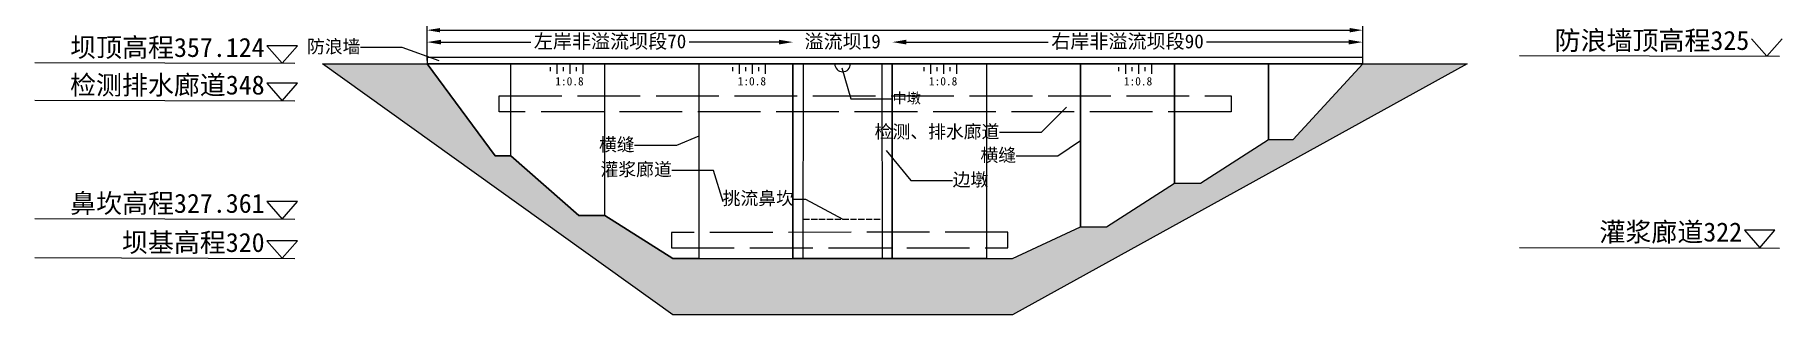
# Model space of a CAD drawing. Header units: millimetres. Extents: x 3930 to 5594, y 1586 to 11505.
# Drawn here: x 5238.1 to 5572.4, y 1827.4 to 1880.8 of the extents above; entities that cross this region are included whole.
import ezdxf
from ezdxf import colors
from ezdxf.entities.mleader import LeaderData, LeaderLine
from ezdxf.math import Vec2, Vec3

# ---------------------------------------------------------------- set-up
doc = ezdxf.new("R2010")
doc.units = ezdxf.units.MM
doc.linetypes.add('ACAD_ISO02W100', pattern=[15, 12, -3])
doc.styles.get("Standard").update_dxf_attribs({"font": 'simfang.ttf'})
doc.dimstyles.new('ISO-25', dxfattribs={"dimtxt": 2.5, "dimasz": 2.5, "dimexe": 1.25, "dimexo": 0.625, "dimtad": 1, "dimtxsty": 'Standard', "dimcen": 2.5, "dimadec": 0, "dimazin": 0, "dimtfac": 1, "dimtmove": 0, "dimatfit": 3, "dimfxl": 1, "dimarcsym": 0})
doc.dimstyles.get("Standard").update_dxf_attribs({"dimtxt": 0.18, "dimasz": 0.18, "dimexe": 0.18, "dimexo": 0.0625, "dimgap": 0.09, "dimtad": 0, "dimtih": 1, "dimtoh": 1, "dimdec": 4, "dimzin": 0, "dimdsep": 46, "dimtxsty": 'Standard', "dimcen": 0.09, "dimadec": 0, "dimazin": 0, "dimtfac": 1, "dimtdec": 4, "dimtofl": 0, "dimtmove": 0, "dimatfit": 3, "dimfxl": 1, "dimtolj": 1, "dimtzin": 0, "dimarcsym": 0})

msp = doc.modelspace()

# ---------------------------------------------------------------- texts
at = {"attachment_point": 3}
for s, width, gutter_width, insert, char_height in [('{\\fSimSun|b0|i0|c134|p2;防浪墙顶高程325}', 42.5425001, 15.625, (5566.09742, 1881.60596), 3.640625), ('{\\fSimSun|b0|i0|c134|p2;坝顶高程357.124}', 42.5425001, 15.625, (5282.08298, 1880.26778), 3.640625), ('{\\fSimSun|b0|i0|c134|p2;检测排水廊道348}', 42.5425001, 15.625, (5282.08298, 1873.09852), 3.640625), ('1:0.8', 4.9398743, 0.8, (5343.11511, 1872.78639), 1.59376), ('1:0.8', 4.9398743, 0.8, (5378.00885, 1872.78639), 1.59376), ('1:0.8', 4.9398743, 0.8, (5414.59167, 1872.78639), 1.59376), ('1:0.8', 4.9398743, 0.8, (5451.88441, 1872.78639), 1.59376), ('{\\fSimSun|b0|i0|c134|p2;鼻坎高程327.361}', 42.5425001, 15.625, (5282.08298, 1850.51582), 3.640625), ('{\\fSimSun|b0|i0|c134|p2;灌浆廊道322}', 42.5425001, 15.625, (5564.73769, 1845.04112), 3.640625), ('{\\fSimSun|b0|i0|c134|p2;坝基高程320}', 42.5425001, 15.625, (5282.08298, 1843.04088), 3.640625)]:
    msp.add_mtext_dynamic_manual_height_columns(s, width=width, gutter_width=gutter_width, heights=[0], dxfattribs=dict(at, insert=insert, char_height=char_height))

# ---------------------------------------------------------------- blocks, each defined once
blk = doc.blocks.new('_None')
blk = doc.blocks.new('*D13')
at = {"color": 0, "lineweight": -2, "transparency": 16777216}
for p, q in [((5313.16, 1875.93), (5313.16, 1882.99)), ((5315.66, 1881.74), (5489.66, 1881.74)), ((5492.16, 1875.93), (5492.16, 1882.99))]:
    blk.add_line(p, q, dxfattribs=at)
at = {"color": 0, "transparency": 16777216}
for points in [[(5315.66, 1882.15), (5315.66, 1881.32), (5313.16, 1881.74)], [(5489.66, 1882.15), (5489.66, 1881.32), (5492.16, 1881.74)]]:
    blk.add_solid(points, dxfattribs=at)
at = {"layer": 'Defpoints', "color": 0, "transparency": 16777216}
for p in [(5492.16, 1881.74), (5313.16, 1875.31), (5492.16, 1875.31)]:
    blk.add_point(p, dxfattribs=at)
at = {"color": 0, "transparency": 16777216, "insert": (5402.66, 1884.08), "char_height": 2.5, "attachment_point": 5}
blk.add_mtext('坝轴线179', dxfattribs=at)
blk = doc.blocks.new('*D14')
at = {"color": 0, "lineweight": -2, "transparency": 16777216}
for p, q in [((5313.16, 5214.96), (5313.16, 11505.13)), ((5383.16, 5214.96), (5383.16, 11505.13)), ((5315.83, 1879.46), (5333.01, 1879.46)), ((5380.48, 1879.46), (5363.3, 1879.46))]:
    blk.add_line(p, q, dxfattribs=at)
at = {"color": 0, "transparency": 16777216}
for points in [[(5315.83, 1879.91), (5315.83, 1879.02), (5313.16, 1879.46)], [(5380.48, 1879.91), (5380.48, 1879.02), (5383.16, 1879.46)]]:
    blk.add_solid(points, dxfattribs=at)
at = {"layer": 'Defpoints', "color": 0, "transparency": 16777216}
for p in [(5313.16, 1879.46), (5313.16, 1872.71), (5383.16, 1872.71)]:
    blk.add_point(p, dxfattribs=at)
at = {"color": 0, "transparency": 16777216, "insert": (5348.16, 1879.46), "char_height": 2.6738, "attachment_point": 5}
blk.add_mtext('\\A1;{\\fSimSun|b0|i0|c134|p2;左岸非溢流坝段}70', dxfattribs=at)
blk = doc.blocks.new('*D15')
at = {"color": 0, "lineweight": -2, "transparency": 16777216}
for p, q in [((5402.16, 5214.96), (5402.16, 11505.12)), ((5492.16, 5215.21), (5492.16, 11505.12)), ((5404.83, 1879.46), (5432.01, 1879.46)), ((5489.48, 1879.46), (5462.3, 1879.46))]:
    blk.add_line(p, q, dxfattribs=at)
at = {"color": 0, "transparency": 16777216}
for points in [[(5404.83, 1879.91), (5404.83, 1879.02), (5402.16, 1879.46)], [(5489.48, 1879.91), (5489.48, 1879.02), (5492.16, 1879.46)]]:
    blk.add_solid(points, dxfattribs=at)
at = {"layer": 'Defpoints', "color": 0, "transparency": 16777216}
for p in [(5402.16, 1879.46), (5402.16, 1872.71), (5492.16, 1872.96)]:
    blk.add_point(p, dxfattribs=at)
at = {"color": 0, "transparency": 16777216, "insert": (5447.16, 1879.46), "char_height": 2.6738, "attachment_point": 5}
blk.add_mtext('\\A1;{\\fSimSun|b0|i0|c134|p2;右岸非溢流坝段}90', dxfattribs=at)
blk = doc.blocks.new('*D16')
at = {"color": 0, "lineweight": -2, "transparency": 16777216}
for p, q in [((5383.16, 5214.96), (5383.16, 11505.12)), ((5402.16, 5214.96), (5402.16, 11505.12)), ((5380.48, 1879.46), (5377.81, 1879.46)), ((5404.83, 1879.46), (5407.51, 1879.46))]:
    blk.add_line(p, q, dxfattribs=at)
at = {"color": 0, "transparency": 16777216}
for points in [[(5380.48, 1879.91), (5380.48, 1879.02), (5383.16, 1879.46)], [(5404.83, 1879.91), (5404.83, 1879.02), (5402.16, 1879.46)]]:
    blk.add_solid(points, dxfattribs=at)
at = {"layer": 'Defpoints', "color": 0, "transparency": 16777216}
for p in [(5383.16, 1879.46), (5383.16, 1872.71), (5402.16, 1872.71)]:
    blk.add_point(p, dxfattribs=at)
at = {"color": 0, "transparency": 16777216, "insert": (5392.66, 1879.46), "char_height": 2.6738, "attachment_point": 5}
blk.add_mtext('\\A1;{\\fSimSun|b0|i0|c134|p2;溢流坝}19', dxfattribs=at)

# ---------------------------------------------------------------- dimensions: what is measured, and where the dimension line sits
for base, p1, p2, text, picture, middle in [((5313.1578, 1879.46489), (5383.1578, 1872.71464), (5313.1578, 1872.71464), '{\\fSimSun|b0|i0|c134|p2;左岸非溢流坝段}70', '*D14', (5348.1578, 1879.46489)), ((5383.1578, 1879.46114), (5402.1578, 1872.71464), (5383.1578, 1872.71464), '{\\fSimSun|b0|i0|c134|p2;溢流坝}19', '*D16', (5392.6578, 1879.46114)), ((5402.1578, 1879.46114), (5492.15789, 1872.96294), (5402.1578, 1872.71464), '{\\fSimSun|b0|i0|c134|p2;右岸非溢流坝段}90', '*D15', (5447.15784, 1879.46114))]:
    dim = msp.add_linear_dim(base=base, p1=p1, p2=p2, angle=180, text=text, dimstyle='Standard', override={"dimscale": 53475.905951, "dimtxt": 5e-05, "dimasz": 5e-05, "dimgap": 0})
    dim.commit()
    dim.dimension.update_dxf_attribs({"geometry": picture, "text_midpoint": middle})
dim = msp.add_linear_dim(base=(5492.15789, 1881.73818), p1=(5313.15789, 1875.30911), p2=(5492.15789, 1875.30911), angle=180, text='坝轴线<>', dimstyle='ISO-25')
dim.commit()
dim.dimension.update_dxf_attribs({"geometry": '*D13', "text_midpoint": (5402.65789, 1884.08461)})

# ---------------------------------------------------------------- hatches: boundary and pattern name
h = msp.add_hatch()
h.set_pattern_fill('AR-CONC', color=256, scale=0.05)
h.set_pattern_definition([(50, (961.453, 0), (9.109233, -0.796954), [0.9525, -10.4775]), (355, (961.453, 0), (-1.762171, 9.552842), [0.762, -8.38203]), (100.45144, (962.212, -0.066), (7.347062, 8.755888), [0.8095, -8.904512]), (46.1842, (961.453, 2.54), (13.553952, -2.102116), [1.42875, -15.71625]), (96.63556, (962.583, 2.365), (11.870207, 12.371306), [1.21425, -13.35678]), (351.18415, (961.453, 2.54), (11.870207, 12.371306), [1.143, -12.572987]), (21, (962.723, 1.905), (7.58072, -5.11326), [0.9525, -10.4775]), (326, (962.723, 1.905), (3.090101, 9.209398), [0.762, -8.382]), (71.45144, (963.355, 1.479), (10.670821, 4.096138), [0.8095, -8.904497]), (37.5, (961.453, 0), (0.1544302, 4.227752), [0, -8.2804, 0, -8.509, 0, -8.41375]), (7.5, (961.453, 0), (3.340983, 5.0090287), [0, -4.8514, 0, -8.0899, 0, -3.20675]), (327.5, (958.621, 0), (6.7795298, -0.2864372), [0, -3.175, 0, -9.906, 0, -13.1445]), (317.5, (957.351, 0), (7.406459, 1.2713246), [0, -4.1275, 0, -6.5786, 0, -9.3345])])
edge = h.paths.add_edge_path()
edge.add_line((5492.15789, 1875.30911), (5512.15789, 1875.30911))
edge.add_line((5512.15789, 1875.30911), (5425.15789, 1827.38111))
edge.add_line((5425.15789, 1827.38111), (5360.15789, 1827.38111))
edge.add_line((5360.15789, 1827.38111), (5293.15789, 1875.30911))
edge.add_line((5293.15789, 1875.30911), (5313.15789, 1875.30911))
edge.add_line((5313.15789, 1875.30911), (5326.16444, 1857.77174))
edge.add_line((5326.16444, 1857.77174), (5329.16444, 1857.77174))
edge.add_line((5329.16444, 1857.77174), (5342.16444, 1846.39886))
edge.add_line((5342.16444, 1846.39886), (5347.16444, 1846.39886))
edge.add_line((5347.16444, 1846.39886), (5360.16444, 1838.18511))
edge.add_line((5360.16444, 1838.18511), (5365.15789, 1838.18511))
edge.add_line((5365.15789, 1838.18511), (5425.15134, 1838.18511))
edge.add_line((5425.15134, 1838.18511), (5438.15134, 1844.20767))
edge.add_line((5438.15134, 1844.20767), (5443.15134, 1844.20767))
edge.add_line((5443.15134, 1844.20767), (5456.15134, 1852.54659))
edge.add_line((5456.15134, 1852.54659), (5461.15134, 1852.54659))
edge.add_line((5461.15134, 1852.54659), (5474.15134, 1860.88552))
edge.add_line((5474.15134, 1860.88552), (5478.87272, 1860.88552))
edge.add_line((5478.87272, 1860.88552), (5492.15789, 1875.30911))
edge.add_line((5492.15789, 1875.30911), (5512.15789, 1875.30911))

# ---------------------------------------------------------------- linework, layer by layer
for p, q in [((5288.36141, 1878.77022), (5282.53641, 1878.77022)), ((5282.53641, 1878.77022), (5285.44891, 1875.43995)), ((5285.44891, 1875.43995), (5288.36141, 1878.77022)), ((5566.55086, 1880.10841), (5569.46336, 1876.77813)), ((5569.46336, 1876.77813), (5572.37586, 1880.10841)), ((5238.14344, 1875.54995), (5287.88524, 1875.41176)), ((5360.15337, 1875.30911), (5313.15789, 1875.30911)), ((5492.15789, 1875.30911), (5313.15789, 1875.30911)), ((5337.96818, 1875.30911), (5337.96818, 1873.40213)), ((5340.46371, 1875.30911), (5340.46371, 1873.40213)), ((5342.95941, 1875.30911), (5342.95941, 1873.40213)), ((5372.86193, 1875.30911), (5372.86193, 1873.40213)), ((5375.35746, 1875.30911), (5375.35746, 1873.40213)), ((5377.85316, 1875.30911), (5377.85316, 1873.40213)), ((5409.44475, 1875.30911), (5409.44475, 1873.40213)), ((5411.94028, 1875.30911), (5411.94028, 1873.40213)), ((5414.43598, 1875.30911), (5414.43598, 1873.40213)), ((5492.15789, 1875.30911), (5422.15789, 1875.30911)), ((5446.75873, 1875.30911), (5446.75873, 1873.40213)), ((5449.25425, 1875.30911), (5449.25425, 1873.40213)), ((5451.74995, 1875.30911), (5451.74995, 1873.40213)), ((5522.15789, 1876.88813), (5571.89969, 1876.74995)), ((5336.75695, 1873.90665), (5336.75695, 1874.69951)), ((5339.25247, 1873.90665), (5339.25247, 1874.69951)), ((5341.74817, 1873.90665), (5341.74817, 1874.69951)), ((5371.65069, 1873.90665), (5371.65069, 1874.69951)), ((5374.14622, 1873.90665), (5374.14622, 1874.69951)), ((5376.64192, 1873.90665), (5376.64192, 1874.69951)), ((5408.23351, 1873.90665), (5408.23351, 1874.69951)), ((5410.72904, 1873.90665), (5410.72904, 1874.69951)), ((5413.22474, 1873.90665), (5413.22474, 1874.69951)), ((5445.52625, 1873.90665), (5445.52625, 1874.69951)), ((5448.02177, 1873.90665), (5448.02177, 1874.69951)), ((5450.51747, 1873.90665), (5450.51747, 1874.69951)), ((5238.14344, 1868.38069), (5287.88524, 1868.24251)), ((5288.36141, 1871.60097), (5282.53641, 1871.60097)), ((5282.53641, 1871.60097), (5285.44891, 1868.27069)), ((5285.44891, 1868.27069), (5288.36141, 1871.60097)), ((5288.36141, 1849.01826), (5282.53641, 1849.01826)), ((5282.53641, 1849.01826), (5285.44891, 1845.68799)), ((5285.44891, 1845.68799), (5288.36141, 1849.01826)), ((5238.14344, 1845.79799), (5287.88524, 1845.65981)), ((5571.01613, 1843.54356), (5565.19113, 1843.54356)), ((5565.19113, 1843.54356), (5568.10363, 1840.21329)), ((5568.10363, 1840.21329), (5571.01613, 1843.54356)), ((5238.14344, 1838.32305), (5287.88524, 1838.18487)), ((5288.36141, 1841.54333), (5282.53641, 1841.54333)), ((5282.53641, 1841.54333), (5285.44891, 1838.21305)), ((5285.44891, 1838.21305), (5288.36141, 1841.54333)), ((5522.15789, 1840.25484), (5571.89969, 1840.11666))]:
    msp.add_line(p, q)
at = {"linetype": 'ACAD_ISO02W100', "ltscale": 0.1}
msp.add_line((5385.13546, 1845.65981), (5400.22085, 1845.65981), dxfattribs=at)
for points in [[(5492.15789, 1875.30911), (5512.15789, 1875.30911), (5425.15789, 1827.38111), (5360.15789, 1827.38111), (5293.15789, 1875.30911), (5313.15789, 1875.30911), (5326.16444, 1857.77174), (5329.16444, 1857.77174), (5342.16444, 1846.39886), (5347.16444, 1846.39886), (5360.16444, 1838.18511), (5365.15789, 1838.18511), (5425.15134, 1838.18511), (5438.15134, 1844.20767), (5443.15134, 1844.20767), (5456.15134, 1852.54659), (5461.15134, 1852.54659), (5474.15134, 1860.88552), (5478.87272, 1860.88552), (5492.15789, 1875.30911), (5512.15789, 1875.30911)], [(5492.15789, 1875.30911), (5492.15789, 1876.50911), (5313.15789, 1876.50911), (5313.15789, 1875.30911), (5492.15789, 1875.30911)], [(5329.16444, 1857.77174), (5326.16444, 1857.77174), (5313.15789, 1875.30911)], [(5347.16444, 1846.39886), (5342.16444, 1846.39886), (5329.16444, 1857.77174), (5329.16444, 1875.30911), (5347.16444, 1875.30911)], [(5365.15789, 1875.30911), (5365.15789, 1838.18511), (5360.16444, 1838.18511), (5347.16444, 1846.39886), (5347.16444, 1875.30911), (5365.15789, 1875.30911)], [(5402.15789, 1875.30911), (5402.15789, 1838.18511), (5383.15789, 1838.18511), (5383.15789, 1875.30911)], [(5385.15789, 1875.30911), (5383.15789, 1875.30911), (5383.15789, 1838.18511), (5385.1298, 1838.18511), (5385.15789, 1875.30911)], [(5402.15789, 1875.30911), (5400.15789, 1875.30911), (5400.23672, 1838.18511), (5402.15789, 1838.18511), (5402.15789, 1875.30911)], [(5402.15789, 1875.30911), (5402.15789, 1845.60911)], [(5420.15789, 1875.30911), (5420.15831, 1838.18511), (5425.15134, 1838.18511), (5438.15134, 1844.20767), (5438.15134, 1875.30911), (5420.15789, 1875.30911)], [(5438.15134, 1875.30911), (5438.15134, 1844.20767), (5443.15134, 1844.20767), (5456.15134, 1852.54659), (5456.15134, 1875.30911), (5438.15134, 1875.30911)], [(5456.15134, 1875.30911), (5456.15134, 1852.54659), (5461.15134, 1852.54659), (5474.15134, 1860.88552), (5474.15134, 1875.30911), (5456.15134, 1875.30911)], [(5474.15134, 1875.30911), (5474.15134, 1860.88552), (5478.87272, 1860.88552), (5492.15789, 1875.30911), (5474.15134, 1875.30911)]]:
    msp.add_lwpolyline(points)
for points in [[(5383.15789, 1875.30911), (5365.15789, 1875.30911), (5365.15789, 1838.18511), (5383.15789, 1838.18511)], [(5402.15789, 1875.30911), (5420.15789, 1875.30911), (5420.15831, 1838.18511), (5402.15789, 1838.18511)]]:
    msp.add_lwpolyline(points, close=True)
at = {"linetype": 'ACAD_ISO02W100'}
msp.add_lwpolyline([(5466.95577, 1869.18511), (5466.95577, 1866.18511), (5326.95577, 1866.18511), (5326.95577, 1869.18511), (5466.95577, 1869.18511)], dxfattribs=at)
msp.add_lwpolyline([(5424.27469, 1843.18513), (5359.93648, 1843.12651), (5359.93648, 1840.18502), (5424.27469, 1840.18513)], close=True, dxfattribs=at)
msp.add_arc((5392.65789, 1875.30911), 1.5, 180, 0)

msp.set_redraw_order([(e.dxf.handle, doc.entitydb.next_handle()) for e in msp.query("TEXT MTEXT ATTDEF DIMENSION ARC_DIMENSION")])  # texts and dimensions are drawn at this point

# ---------------------------------------------------------------- leaders
ml = msp.add_multileader_mtext('Standard')
ml.set_content('{\\fSimSun|b0|i0|c134|p2;防浪墙}', color=256)
ml.set_leader_properties()
ml.set_arrow_properties(name='NONE')
ml.build(insert=Vec2(0, 0))
ml.multileader.update_dxf_attribs({"arrow_head_size": 2.5})
ctx = ml.context
ctx.base_point, ctx.char_height, ctx.arrow_head_size, ctx.landing_gap_size, ctx.plane_origin = Vec3(5290.20936, 1878.44471), 2.5, 2.5, 0, Vec3(5315.48793, 1875.86993)
ctx.text_align_type = 2
notes = []
notes.append((ctx, [(0, (1, 1, 0), (5308.41886, 1878.44471), (-1, 0), 8, [(0, [(5315.48793, 1875.86993)], 0, [])])]))
ctx.mtext.insert, ctx.mtext.alignment, ctx.mtext.flow_direction = Vec3(5300.41886, 1879.86929), 3, 5
ml = msp.add_multileader_mtext('Standard')
ml.set_content('{\\fSimSun|b0|i0|c134|p2;中墩}', color=256)
ml.set_leader_properties()
ml.set_arrow_properties(name='NONE')
ml.build(insert=Vec2(0, 0))
ctx = ml.context
ctx.base_point, ctx.char_height, ctx.landing_gap_size, ctx.plane_origin = Vec3(5402.21768, 1868.63199, -513467.61017), 1.9801205, 0, Vec3(5387.28974, 1883.55598, -513467.61017)
notes.append((ctx, [(0, (1, 1, 0), (5394.21768, 1868.63199, -513467.61017), (1, 0), 8, [(0, [(5392.51241, 1874.53321, -513467.61017)], 0, [])])]))
ctx.mtext.insert, ctx.mtext.flow_direction = Vec3(5402.21768, 1869.76033, -513467.61017), 5
ml = msp.add_multileader_mtext('Standard')
ml.set_content('{\\fSimSun|b0|i0|c134|p2;检测、排水廊道}', color=256)
ml.set_leader_properties()
ml.set_arrow_properties(name='NONE')
ml.build(insert=Vec2(0, 0))
ml.multileader.update_dxf_attribs({"arrow_head_size": 2.5})
ctx = ml.context
ctx.base_point, ctx.char_height, ctx.arrow_head_size, ctx.landing_gap_size, ctx.plane_origin = Vec3(5397.92844, 1862.19926), 2.5, 2.5, 0, Vec3(5435.45923, 1867.04427)
ctx.text_align_type = 2
notes.append((ctx, [(0, (1, 1, 0), (5430.64911, 1862.19926), (-1, 0), 8, [(0, [(5435.45923, 1867.04427)], 0, [])])]))
ctx.mtext.insert, ctx.mtext.alignment, ctx.mtext.flow_direction = Vec3(5422.64911, 1863.63082), 3, 5
ml = msp.add_multileader_mtext('Standard')
ml.set_content('{\\fSimSun|b0|i0|c134|p2;横缝}', color=256)
ml.set_leader_properties()
ml.set_arrow_properties(name='NONE')
ml.build(insert=Vec2(0, 0))
ctx = ml.context
ctx.base_point, ctx.char_height, ctx.landing_gap_size, ctx.plane_origin = Vec3(5345.9818, 1859.72733), 2.5, 0, Vec3(5368.76243, 1879.38997)
ctx.text_align_type = 2
notes.append((ctx, [(0, (1, 1, 0), (5360.86728, 1859.72733), (-1, 0), 8, [(0, [(5365.15789, 1861.48637)], 0, [])])]))
ctx.mtext.insert, ctx.mtext.alignment, ctx.mtext.flow_direction = Vec3(5352.86728, 1861.1589), 3, 5
ml = msp.add_multileader_mtext('Standard')
ml.set_content('{\\fSimSun|b0|i0|c134|p2;边墩}', color=256)
ml.set_leader_properties()
ml.set_arrow_properties(name='NONE')
ml.build(insert=Vec2(0, 0))
ctx = ml.context
ctx.base_point, ctx.char_height, ctx.landing_gap_size, ctx.plane_origin = Vec3(5413.70213, 1853.03919), 2.5, 0, Vec3(5389.08874, 1880.74758)
notes.append((ctx, [(0, (1, 1, 0), (5405.70213, 1853.03919), (1, 0), 8, [(0, [(5400.9992, 1858.80144)], 0, [])])]))
ctx.mtext.insert, ctx.mtext.flow_direction = Vec3(5413.70213, 1854.45679), 5
ml = msp.add_multileader_mtext('Standard')
ml.set_content('{\\fSimSun|b0|i0|c134|p2;横缝}', color=256)
ml.set_leader_properties()
ml.set_arrow_properties(name='NONE')
ml.build(insert=Vec2(0, 0))
ctx = ml.context
ctx.base_point, ctx.char_height, ctx.landing_gap_size, ctx.plane_origin = Vec3(5418.95674, 1857.71069), 2.5, 0, Vec3(5440.67971, 1874.73924)
ctx.text_align_type = 2
notes.append((ctx, [(0, (1, 1, 0), (5433.84222, 1857.71069), (-1, 0), 8, [(0, [(5438.15134, 1860.61286)], 0, [])])]))
ctx.mtext.insert, ctx.mtext.alignment, ctx.mtext.flow_direction = Vec3(5425.84222, 1859.14225), 3, 5
ml = msp.add_multileader_mtext('Standard')
ml.set_content('灌浆廊道', color=256)
ml.set_leader_properties()
ml.set_arrow_properties(name='NONE')
ml.build(insert=Vec2(0, 0))
ctx = ml.context
ctx.base_point, ctx.char_height, ctx.landing_gap_size, ctx.plane_origin = Vec3(5345.90333, 1854.97545), 2.5, 0, Vec3(5369.77712, 1848.972)
ctx.text_align_type = 2
notes.append((ctx, [(0, (1, 1, 0), (5367.97476, 1854.97545), (-1, 0), 8, [(0, [(5369.77712, 1848.972)], 0, [])])]))
ctx.mtext.insert, ctx.mtext.alignment, ctx.mtext.flow_direction = Vec3(5359.97476, 1856.42545), 3, 5
ml = msp.add_multileader_mtext('Standard')
ml.set_content('挑流鼻坎', color=256)
ml.set_leader_properties()
ml.set_arrow_properties(name='NONE')
ml.build(insert=Vec2(0, 0))
ctx = ml.context
ctx.base_point, ctx.char_height, ctx.landing_gap_size, ctx.plane_origin = Vec3(5369.24195, 1849.45265), 2.5, 0, Vec3(5392.73103, 1841.7753)
ctx.text_align_type = 2
notes.append((ctx, [(0, (1, 1, 0), (5385.62362, 1849.45265), (-1, 0), 2.28166, [(0, [(5392.73103, 1845.5793)], 0, [])])]))
ctx.mtext.insert, ctx.mtext.alignment, ctx.mtext.flow_direction = Vec3(5383.34195, 1850.91694), 3, 5
for ctx, leaders in notes:
    for number, flags, end, landing, length, lines in leaders:
        leader = LeaderData()
        leader.index, (leader.has_last_leader_line, leader.has_dogleg_vector, leader.attachment_direction) = number, flags
        leader.last_leader_point, leader.dogleg_vector, leader.dogleg_length = Vec3(end), Vec3(landing), length
        for number, points, colour, breaks in lines:
            line = LeaderLine()
            line.index, line.vertices, line.color, line.breaks = number, Vec3.list(points), colors.encode_raw_color(colour), breaks
            leader.lines.append(line)
        ctx.leaders.append(leader)

doc.saveas('drawing.dxf')
